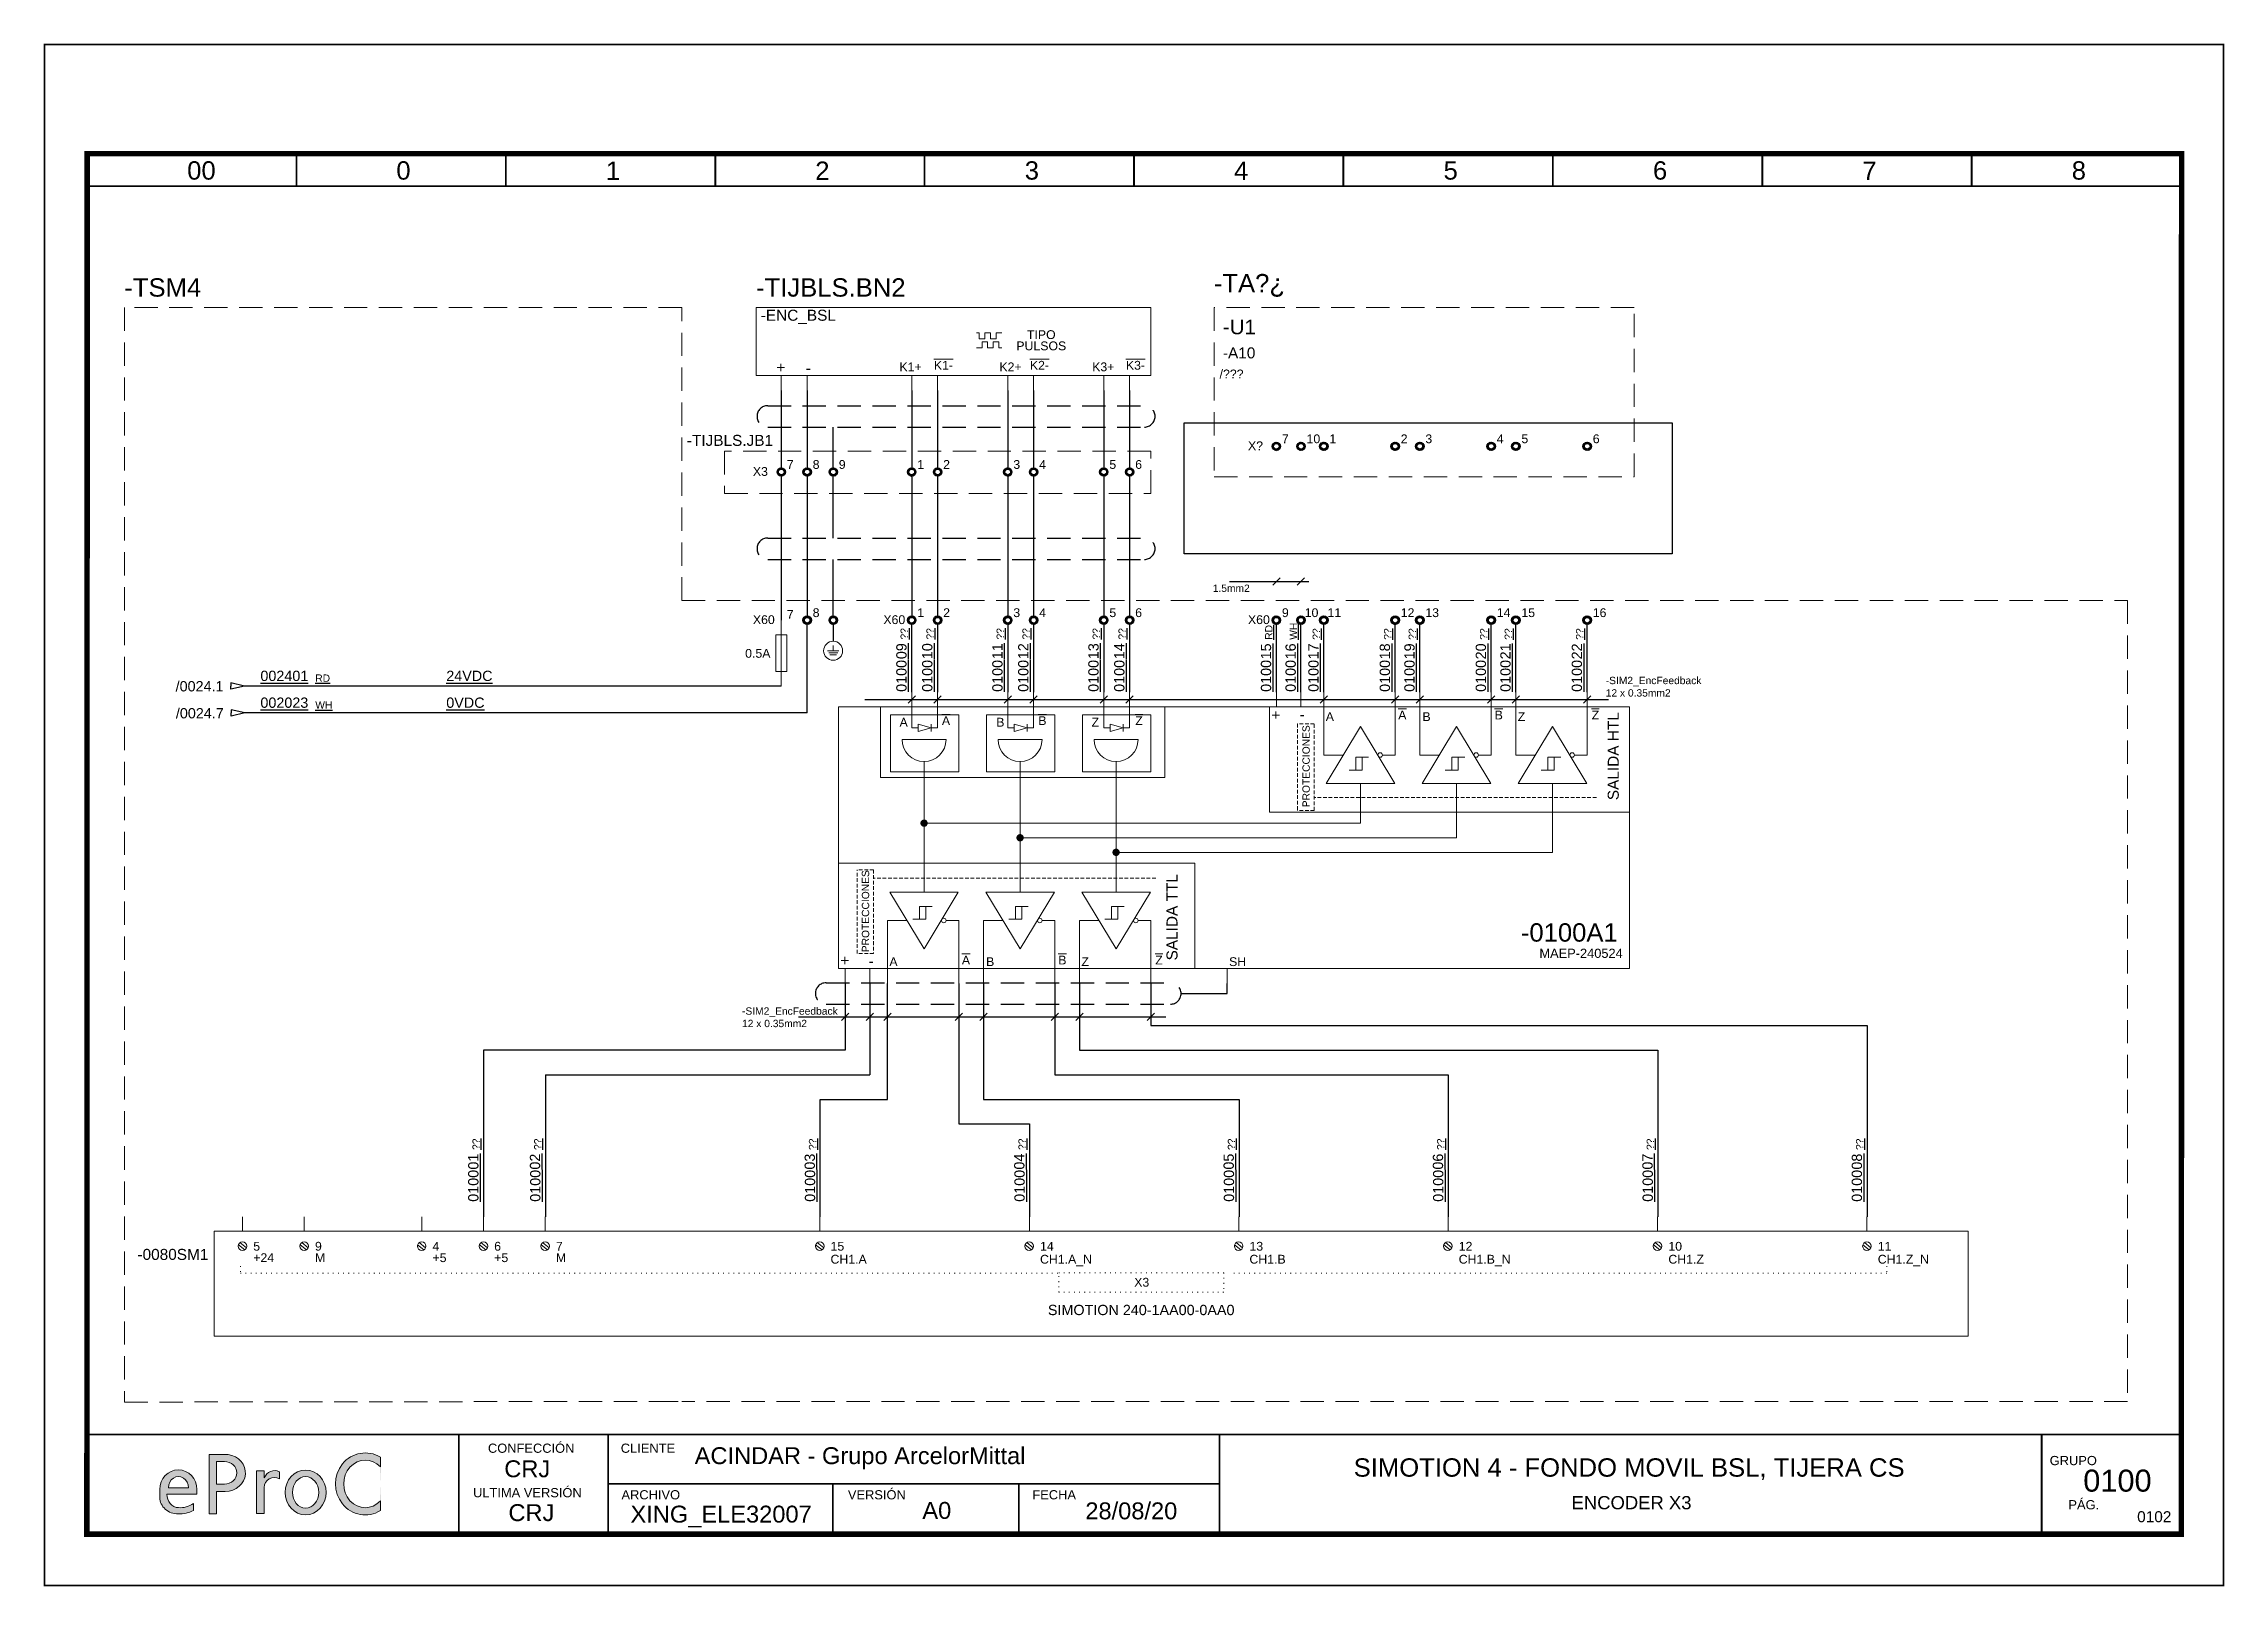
# Model space of a CAD drawing. Header units: millimetres. Extents: x 2 to 14510, y -7775 to 12.
# Drawn here: x 389.8 to 687, y -3062.4 to -2852.2 of the extents above; entities that cross this region are included whole.
import ezdxf
from ezdxf.enums import TextEntityAlignment as Align

# ---------------------------------------------------------------- set-up
doc = ezdxf.new("R2010")
doc.units = ezdxf.units.MM
for name, pattern in [('ACAD_ISO07W100', [3, 0, -3]), ('DASHED', [0.75, 0.5, -0.25]), ('HIDDEN2', [4.762499999999999, 3.175, -1.5875])]:
    doc.linetypes.add(name, pattern=pattern)
for name, color, linetype, lineweight in [('Cables eProC', 81, 'Continuous', 25), ('eProC - L2', 41, 'Continuous', 20), ('Referencias eProC', 61, 'Continuous', 25), ('Rótulo eProC', 222, 'Continuous', 25), ('Textos eProC', 41, 'Continuous', 25)]:
    doc.layers.add(name, color=color, linetype=linetype, lineweight=lineweight)
doc.layers.add('TEXTOS', color=150, linetype='Continuous')
doc.styles.get("Standard").update_dxf_attribs({"font": 'arial.ttf'})

msp = doc.modelspace()

# ---------------------------------------------------------------- texts
at = {"layer": 'Cables eProC', "attachment_point": 1, "rotation": 90}
for s, insert, char_height in [('{\\L??}', (506.5993940367777, -2933.409528728384), 1), ('{\\L??}', (510.1251672956701, -2933.409528728384), 1), ('{\\L??}', (519.6855063428599, -2933.409528728384), 1), ('{\\L??}', (523.2112796017524, -2933.409528728384), 1), ('{\\L??}', (532.7716186489421, -2933.409528728384), 1), ('{\\L??}', (536.2973919078346, -2933.409528728384), 1), ('{\\LRD}', (556.2921962152218, -2933.439505914714), 1), ('{\\LWH}', (559.6503169760804, -2933.43950591471), 1), ('{\\L??}', (562.7585643345975, -2933.43950591471), 1), ('{\\L??}', (572.4891611438526, -2933.439505914712), 1), ('{\\L??}', (575.8446766406797, -2933.439505914712), 1), ('{\\L??}', (585.5752734499348, -2933.439505914708), 1), ('{\\L??}', (588.9307889467619, -2933.439505914708), 1), ('{\\L??}', (598.661385756017, -2933.43950591471), 1), ('{\\L09}', (506.0162869525453, -2936.084672112566), 1.4), ('{\\L0100}', (506.0162869525453, -2940.540311433002), 1.4), ('{\\L10}', (509.5420602114378, -2936.084672112566), 1.4), ('{\\L0100}', (509.5420602114417, -2940.540311433002), 1.4), ('{\\L0100}', (519.1023992586349, -2940.540311433002), 1.4), ('{\\L11}', (519.1023992586275, -2936.084672112566), 1.4), ('{\\L12}', (522.62817251752, -2936.084672112566), 1.4), ('{\\L0100}', (522.6281725175313, -2940.540311433002), 1.4), ('{\\L13}', (532.1885115647098, -2936.084672112566), 1.4), ('{\\L0100}', (532.1885115647133, -2940.540311432997), 1.4), ('{\\L0100}', (535.7142848236097, -2940.540311432992), 1.4), ('{\\L14}', (535.7142848236023, -2936.084672112566), 1.4), ('{\\L0100}', (555.7090891309969, -2940.540311432992), 1.4), ('{\\L15}', (555.7090891309895, -2936.114649298896), 1.4), ('{\\L16}', (559.067209891848, -2936.114649298892), 1.4), ('{\\L0100}', (559.0672098918554, -2940.540311432987), 1.4), ('{\\L0100}', (562.1754572503726, -2940.540311432991), 1.4), ('{\\L17}', (562.1754572503652, -2936.114649298892), 1.4), ('{\\L18}', (571.9060540596203, -2936.114649298894), 1.4), ('{\\L0100}', (571.9060540596276, -2940.540311432987), 1.4), ('{\\L19}', (575.2615695564474, -2936.114649298894), 1.4), ('{\\L0100}', (575.2615695564548, -2940.54031143299), 1.4), ('{\\L20}', (584.9921663657025, -2936.11464929889), 1.4), ('{\\L0100}', (584.99216636571, -2940.540311432989), 1.4), ('{\\L21}', (588.3476818625296, -2936.11464929889), 1.4), ('{\\L0100}', (588.347681862537, -2940.540311432985), 1.4), ('{\\L22}', (598.0782786717847, -2936.114649298892), 1.4), ('{\\L0100}', (598.0782786717921, -2940.540311432985), 1.4), ('{\\L??}', (448.2500315868899, -3002.969878302566), 1), ('{\\L??}', (456.6610373285775, -3002.969878302563), 1), ('{\\L??}', (494.1077935735125, -3002.969878302563), 1), ('{\\L??}', (522.6647935735132, -3002.969878302566), 1), ('{\\L??}', (551.2047935735122, -3002.969878302566), 1), ('{\\L??}', (579.728106726127, -3002.969875590481), 1), ('{\\L??}', (608.2851067261277, -3002.969878302566), 1), ('{\\L??}', (636.8251067261267, -3002.969878302566), 1), ('{\\L01}', (447.6669245026576, -3005.645021686747), 1.4), ('{\\L02}', (456.0779302443452, -3005.645021686745), 1.4), ('{\\L03}', (493.5246864892802, -3005.645021686745), 1.4), ('{\\L04}', (522.0816864892809, -3005.645021686747), 1.4), ('{\\L05}', (550.6216864892799, -3005.645021686747), 1.4), ('{\\L06}', (579.1449996418946, -3005.645018974663), 1.4), ('{\\L07}', (607.7019996418953, -3005.645021686747), 1.4), ('{\\L08}', (636.2419996418944, -3005.645021686747), 1.4), ('{\\L0100}', (447.6669245026576, -3010.027782089241), 1.4), ('{\\L0100}', (456.1124302443454, -3010.027782089241), 1.4), ('{\\L0100}', (493.5591864892804, -3010.027782089241), 1.4), ('{\\L0100}', (522.1161864892811, -3010.027782089241), 1.4), ('{\\L0100}', (550.6561864892801, -3010.027782089241), 1.4), ('{\\L0100}', (579.1794996418948, -3010.027782089241), 1.4), ('{\\L0100}', (607.7364996418955, -3010.027782089241), 1.4), ('{\\L0100}', (636.2419996418944, -3010.027782089241), 1.4)]:
    msp.add_mtext_dynamic_manual_height_columns(s, width=4.535518463554467, gutter_width=12.5, heights=[0], dxfattribs=dict(at, insert=insert, char_height=char_height))
at = {"layer": 'Cables eProC', "attachment_point": 1}
for s, heights, insert, char_height in [('{\\L002401}', [0], (419.3507835698728, -2937.659837702774), 1.4), ('{\\LRD}', [0], (426.828936247406, -2938.171810521029), 1), ('{\\L24VDC}', [0], (444.685306799507, -2937.659837702774), 1.4), ('{\\L002023}', [1.685729877216917], (419.3507835698728, -2941.31243325404), 1.4), ('{\\LWH}', [0], (426.828936247406, -2941.824406072294), 1), ('{\\L0VDC}', [0], (444.685306799507, -2941.31243325404), 1.4)]:
    msp.add_mtext_dynamic_manual_height_columns(s, width=4.535518463554467, gutter_width=12.5, heights=heights, dxfattribs=dict(at, insert=insert, char_height=char_height))
at = {"layer": 'eProC - L2'}
for s, width, insert, char_height, attachment_point, rotation in [('+', 1.5, (489.5004477160865, -2895.725426639151), 1.5, 3, 90.00000000000001), ('+', 1.5, (556.9799024894764, -2944.315880220459), 1.5, 1, 90), ('PROTECCIONES', 23.29234670986625, (561.3729133368479, -2950.675822497195), 1, 2, 90.000000000004), ('SALIDA HTL', 23.29234670986625, (602.990176583987, -2949.30521689823), 1.5, 2, 90.000000000004), ('PROTECCIONES', 23.29234670986625, (501.3218423358064, -2970.431101292665), 1, 2, 90), ('SALIDA TTL', 23.29234670986625, (542.8485067956116, -2971.258591999952), 1.5, 2, 90), ('+', 1.5, (498.2267927002999, -2976.527877355928), 1.5, 3, 90.00000000000001)]:
    msp.add_mtext_dynamic_manual_height_columns(s, width=width, gutter_width=12.5, heights=[0], dxfattribs=dict(at, insert=insert, char_height=char_height, attachment_point=attachment_point, rotation=rotation))
for s, insert, char_height, attachment_point in [('-', (493.6878125440844, -2897.174906091183), 1.5, 7), ('K1+', (506.448799751306, -2895.655177795928), 1.2, 1), ('{\\OK1-}', (511.1423425789584, -2895.440723709336), 1.2, 1), ('K2+', (520.0701124957122, -2895.655177795928), 1.2, 1), ('{\\OK2-}', (524.22845488504, -2895.440723709336), 1.2, 1), ('K3+', (532.7183462886858, -2895.655177795931), 1.2, 1), ('{\\OK3-}', (537.3145671911263, -2895.440723709335), 1.2, 1), ('A', (506.4660686740069, -2944.074578219093), 1.2, 1), ('{\\OA}', (512.2351143074982, -2943.860124132497), 1.2, 1), ('B', (519.6487173589564, -2944.074578219093), 1.2, 1), ('{\\OB}', (525.3788927813973, -2943.860124132497), 1.2, 1), ('Z', (532.6368578314766, -2944.074578219093), 1.2, 1), ('{\\OZ}', (538.6004116774045, -2943.860124132497), 1.2, 1), ('-', (560.9996148194405, -2942.866400768427), 1.5, 1), ('A', (564.5525780623135, -2943.316501531498), 1.2, 1), ('{\\OA}', (574.4309759464464, -2943.102047444902), 1.2, 1), ('B', (577.735226747263, -2943.316501531498), 1.2, 1), ('{\\OB}', (587.5747544203456, -2943.102047444902), 1.2, 1), ('Z', (590.7233672197832, -2943.316501531498), 1.2, 1), ('{\\OZ}', (600.7962733163528, -2943.102047444902), 1.2, 1), ('-', (502.246505030264, -2977.97735680796), 1.5, 7), ('A', (505.0784310967146, -2976.707850375003), 1.2, 1), ('{\\OA}', (514.9568289808475, -2976.493396288407), 1.2, 1), ('B', (518.2610797816641, -2976.707850375003), 1.2, 1), ('{\\OB}', (528.1006074547466, -2976.493396288407), 1.2, 1), ('Z', (531.2492202541843, -2976.707850375003), 1.2, 1), ('{\\OZ}', (541.3221263507538, -2976.493396288407), 1.2, 1), ('SH', (551.3762552909474, -2976.707850375003), 1.2, 1)]:
    msp.add_mtext_dynamic_manual_height_columns(s, width=1.5, gutter_width=12.5, heights=[0], dxfattribs=dict(at, insert=insert, char_height=char_height, attachment_point=attachment_point))
msp.add_attdef('-ENC_BSL', text='SXXX.X', height=1.5, dxfattribs=at).set_placement((487.5461436811011, -2890.415739162413), align=Align.BOTTOM_LEFT)
at = {"layer": 'eProC - L2', "flags": 8}
for tag, text, p in [('TIPO', 'TTL', (525.7831702557141, -2892.461204581783)), ('PULSOS', '1024 PPV', (525.7831702557141, -2893.993327087146))]:
    msp.add_attdef(tag, text=text, height=1.2, dxfattribs=at).set_placement(p, align=Align.CENTER)
at = {"layer": 'TEXTOS', "char_height": 1, "attachment_point": 1}
for s, insert in [('1.5mm2', (549.1487348934488, -2925.921993979915)), ('-SIM2_EncFeedback', (602.7130070749328, -2938.491267508596)), ('12 x 0.35mm2', (602.7130070749328, -2940.182110147727)), ('-SIM2_EncFeedback', (484.9934982598238, -2983.538958519791)), ('12 x 0.35mm2', (484.9934982598238, -2985.229801158922))]:
    msp.add_mtext_dynamic_manual_height_columns(s, width=11.45518471732066, gutter_width=12.5, heights=[0], dxfattribs=dict(at, insert=insert))
at = {"layer": 'Textos eProC'}
for s, width, heights, insert, char_height, attachment_point in [('-TSM4', 18.31215520775731, [0], (400.8030693987005, -2886.718181202764), 2.5, 7), ('-TIJBLS.BN2', 28.14760283997566, [2.585266030013643], (486.9061058206212, -2886.718181202764), 2.5, 7), ('-TA?¿', 18.31215520775731, [2.585266030013643], (549.3048216908428, -2886.718181202764), 2.5, 7), ('-U1', 18.31215520775731, [2.585266030013643], (550.5351835543261, -2891.840695809934), 2, 7), ('-A10', 18.31215520775731, [2.585266030013643], (550.5351835543261, -2895.119098532775), 1.5, 7), ('/???', 1.2, [1.790739130511867], (550.0834330124344, -2896.622144875228), 1.2, 1), ('-TIJBLS.JB1', 18.31215520775731, [2.585266030013643], (477.4677824414393, -2907.041086681425), 1.5, 7), ('\\pxql;X?', 1.2, [1.790739130511867], (553.9517053949749, -2906.407696728054), 1.2, 1), ('\\pxql;7', 1.2, [3.421988905219479], (558.5779293306332, -2905.455506407934), 1.2, 1), ('\\pxql;10', 1.2, [3.421988905219479], (561.9360500914918, -2905.455506407934), 1.2, 1), ('\\pxql;1', 1.2, [3.421988905219479], (565.044297450009, -2905.45550640793), 1.2, 1), ('\\pxql;2', 1.2, [3.421988905219479], (574.774894259264, -2905.45550640793), 1.2, 1), ('\\pxql;3', 1.2, [3.421988905219479], (578.1304097560911, -2905.45550640793), 1.2, 1), ('\\pxql;4', 1.2, [3.421988905219479], (587.8610065653462, -2905.455506407929), 1.2, 1), ('\\pxql;5', 1.2, [3.421988905219479], (591.2165220621735, -2905.455506407929), 1.2, 1), ('\\pxql;6', 1.2, [3.421988905219479], (600.9471188714284, -2905.45550640793), 1.2, 1), ('\\pxql;X3', 1.2, [1.790739130511867], (486.4722506215848, -2909.90665973663), 1.2, 1), ('\\pxql;7', 1.2, [3.421988905219479], (491.0984745572432, -2908.954469416509), 1.2, 1), ('\\pxql;8', 1.2, [3.421988905219479], (494.6242478161357, -2908.954469416509), 1.2, 1), ('\\pxql;9', 1.2, [3.421988905219479], (498.1827571514667, -2908.954469416509), 1.2, 1), ('\\pxql;1', 1.2, [3.421988905219479], (508.8851271521891, -2908.95446941651), 1.2, 1), ('\\pxql;2', 1.2, [3.421988905219479], (512.4109004110811, -2908.95446941651), 1.2, 1), ('\\pxql;3', 1.2, [3.421988905219479], (521.9712394582707, -2908.95446941651), 1.2, 1), ('\\pxql;4', 1.2, [3.421988905219479], (525.4970127171637, -2908.954469416508), 1.2, 1), ('\\pxql;5', 1.2, [3.421988905219479], (535.0573517643534, -2908.95446941651), 1.2, 1), ('\\pxql;6', 1.2, [3.421988905219479], (538.5831250232461, -2908.95446941651), 1.2, 1), ('\\pxql;X60', 1.2, [1.790739130511867], (486.472250621585, -2930.102443215155), 1.2, 1), ('7', 1.2, [3.421988905219479], (491.0984745572434, -2929.379554655301), 1.2, 1), ('\\pxql;8', 1.2, [3.421988905219479], (494.6242478161358, -2929.150252895035), 1.2, 1), ('\\pxql;X60', 1.2, [1.790739130511867], (504.2589032165307, -2930.102443215155), 1.2, 1), ('\\pxql;1', 1.2, [3.421988905219479], (508.8851271521891, -2929.150252895035), 1.2, 1), ('2', 1.2, [3.421988905219479], (512.4109004110815, -2929.150252895035), 1.2, 1), ('\\pxql;3', 1.2, [3.421988905219479], (521.9712394582713, -2929.150252895035), 1.2, 1), ('\\pxql;4', 1.2, [3.421988905219479], (525.4970127171638, -2929.150252895035), 1.2, 1), ('\\pxql;5', 1.2, [3.421988905219479], (535.0573517643535, -2929.150252895035), 1.2, 1), ('\\pxql;6', 1.2, [3.421988905219479], (538.583125023246, -2929.150252895035), 1.2, 1), ('\\pxql;X60', 1.2, [1.790739130511867], (553.9517053949746, -2930.102443215155), 1.2, 1), ('\\pxql;9', 1.2, [3.421988905219479], (558.5779293306332, -2929.150252895035), 1.2, 1), ('\\pxql;10', 1.2, [3.421988905219479], (561.6861766891504, -2929.150252895031), 1.2, 1), ('\\pxql;11', 1.2, [3.421988905219479], (564.7944240476675, -2929.150252895031), 1.2, 1), ('\\pxql;12', 1.2, [3.421988905219479], (574.774894259264, -2929.15025289503), 1.2, 1), ('\\pxql;13', 1.2, [3.421988905219479], (578.1304097560911, -2929.15025289503), 1.2, 1), ('\\pxql;14', 1.2, [3.421988905219479], (587.8610065653463, -2929.15025289503), 1.2, 1), ('\\pxql;15', 1.2, [3.421988905219479], (591.2165220621735, -2929.15025289503), 1.2, 1), ('\\pxql;16', 1.2, [3.421988905219479], (600.9471188714284, -2929.150252895031), 1.2, 1), ('\\pxql;0.5A', 1.2, [1.790739130511867], (485.4195024348452, -2934.694008236321), 1.2, 1), ('-0100A1', 23.4970959467887, [0], (604.3508477557534, -2972.078034108567), 2.5, 3), ('MAEP-240524', 18.31215520775731, [0], (593.6777392670406, -2976.807104911221), 1.25, 7)]:
    msp.add_mtext_dynamic_manual_height_columns(s, width=width, gutter_width=12.5, heights=heights, dxfattribs=dict(at, insert=insert, char_height=char_height, attachment_point=attachment_point))

# ---------------------------------------------------------------- blocks, each defined once
blk = doc.blocks.new('eProC - Rótulo')
at = {"layer": 'eProC - L2', "lineweight": 0}
h = blk.add_hatch(color=256, dxfattribs=at)
h.dxf.hatch_style = 1
edge = h.paths.add_edge_path()
edge.add_ellipse((18.25213672028826, -196.9261742999511), major_axis=(0, 2.69398394157768), ratio=0.9394639537380453, start_angle=270, end_angle=450)
edge.add_line((15.721235915227, -196.9261742999488), (15.721235915227, -198.0262406689194))
edge.add_ellipse((18.25213672028826, -198.0262406689176), major_axis=(-2.530900805061371, 0), ratio=0.8765219452336325, start_angle=0, end_angle=90.00000003045925)
edge.add_arc((18.27335383050047, -195.5607843947532), 4.683894425901206, 269.7404606443341, 295.7776069626162)
edge.add_line((20.31028205640587, -199.7785788889764), (20.29822599010674, -198.8274645321544))
edge.add_arc((18.53107238730183, -196.3659306924278), 3.030178328089625, 264.718299702173, 305.6748497988437, ccw=False)
edge.add_ellipse((18.25213672028826, -197.5293953656246), major_axis=(0, -1.853847971147125), ratio=0.8438195784126398, start_angle=270, end_angle=360, ccw=False)
edge.add_line((16.68782350683375, -197.5293953656246), (20.78303752534953, -197.5293953656246))
edge.add_line((20.78303752534953, -197.5293953656246), (20.78303752534964, -196.9261742999511))
edge = h.paths.add_edge_path(flags=16)
edge.add_line((19.61407906036493, -196.6747056132363), (16.8901943802116, -196.6747056132363))
edge.add_ellipse((18.25213672028826, -196.6524970348587), major_axis=(0, 1.493762606582783), ratio=0.9118536529786326, start_angle=269.14812120263406, end_angle=450.85187879736594, ccw=False)
edge = h.paths.add_edge_path()
edge.add_ellipse((24.53606879678694, -194.6480166949741), major_axis=(2.859551306712874, 0), ratio=0.8879042817777737, start_angle=271.7431843167558, end_angle=440.0131197538371)
edge.add_line((25.03197981647497, -192.1474811884746), (22.43893209419025, -192.1474811884746))
edge.add_line((22.43893209419025, -192.1474811884746), (22.43893209419025, -197.188480772912))
edge.add_line((22.43893209419025, -197.188480772912), (22.43893209419025, -200.2321034925712))
edge.add_line((22.43893209419025, -200.2321034925712), (23.45480529619465, -200.2321034925712))
edge.add_line((23.45480529619465, -200.2321034925712), (23.45480529619465, -197.1858495332467))
edge.add_line((23.45480529619465, -197.1858495332467), (24.62305523908697, -197.1858495332467))
edge = h.paths.add_edge_path(flags=16)
edge.add_line((23.45480529619465, -196.1897923405218), (23.45480529619465, -193.1062410494224))
edge.add_line((23.45480529619465, -193.1062410494224), (24.53606879676522, -193.1062410494224))
edge.add_ellipse((24.53606879678694, -194.6480166949741), major_axis=(1.681458667494562, 0), ratio=0.9169274721736568, start_angle=270, end_angle=450, ccw=False)
edge.add_line((24.53606879683048, -196.1897923405218), (23.45480529619465, -196.1897923405218))
h.paths.add_polyline_path([(28.88337502731326, -200.1686943225809), (29.96274090268548, -200.1686943225809), (29.96274090268548, -196.6621550902314, -0.5790308252155739), (32.03007794970472, -195.4418327159001), (32.03007794970472, -194.4851599634876, 0.4270023526849942), (29.96274090268548, -195.3092403231453), (29.96274090268548, -194.3667890582274), (28.88337502731326, -194.3667890582274)])
edge = h.paths.add_edge_path()
edge.add_ellipse((35.59266709558801, -197.314602608275), major_axis=(0, 3.050109259531877), ratio=0.9167500623092966, start_angle=0, end_angle=360)
edge = h.paths.add_edge_path(flags=16)
edge.add_ellipse((35.59266709558801, -197.314602608275), major_axis=(0, 2.152249407964542), ratio=0.8331707360348017, start_angle=0, end_angle=360)
edge = h.paths.add_edge_path()
edge.add_ellipse((43.71944930917152, -196.1511172593932), major_axis=(0, -3.250497670981453), ratio=0.9018554990975474, start_angle=135.331656941236, end_angle=404.668343058764, ccw=False)
edge.add_line((45.78028465666421, -193.8394023104156), (45.78028465666421, -192.5089534251097))
edge.add_ellipse((43.71944930917152, -196.1511172593932), major_axis=(0, -4.224315765563161), ratio=0.963019127378297, start_angle=149.5633998648684, end_angle=390.4366001351317)
edge.add_line((45.78028465666421, -199.7932810936768), (45.78028465666421, -198.4628322083709))
at = {"layer": 'eProC - L2', "lineweight": 5, "const_width": 0.233}
for points in [[(0, 0), (297, 0), (297, -210.0000000000002), (0, -210), (0, 0)], [(5.783499999999549, -189.4009999999998), (291.2164999999995, -189.4009999999998)], [(56.47486139750822, -202.9226231724861), (56.47486139750822, -189.3236231724859)], [(76.84365215121034, -202.9226231724861), (76.84365215121034, -189.3236231724859)], [(160.1370160879637, -203), (160.1370160879637, -189.4009999999998)], [(76.84365215121034, -196.123123172486), (160.1370160879637, -196.123123172486)], [(107.4632783138395, -202.9226231724861), (107.4632783138395, -196.123123172486)], [(132.7952386088173, -202.9226231724861), (132.7952386088173, -196.123123172486)]]:
    blk.add_lwpolyline(points, dxfattribs=at)
at = {"layer": 'eProC - L2', "lineweight": 40, "const_width": 0.75}
blk.add_lwpolyline([(5.783499999999549, -203), (291.2505000000001, -203), (291.2850000000003, -14.87246776690426), (5.817999999999756, -14.87246776690426)], close=True, dxfattribs=at)
at = {"layer": 'eProC - L2', "lineweight": 5, "const_width": 0.233}
for points in [[(34.34049999999991, -19.30656616285751), (5.783499999999663, -19.30656616285751), (5.783499999999549, -14.87246776690426), (34.34049999999979, -14.87246776690426)], [(62.89750000000026, -19.30656616285751), (34.34050000000002, -19.30656616285751), (34.34049999999979, -14.87246776690426), (62.89750000000004, -14.87246776690426)], [(91.4375, -19.30656616285796), (62.88049999999976, -19.30656616285796), (62.88049999999976, -14.87246776690426), (91.4375, -14.87246776690426)], [(119.9608131526145, -19.30656616285796), (91.40381315261425, -19.30656616285796), (91.40381315261413, -14.87246776690472), (119.9608131526143, -14.87246776690472)], [(148.517813152615, -19.30656616285796), (119.9608131526147, -19.30656616285796), (119.9608131526143, -14.87246776690472), (148.5178131526145, -14.87246776690472)], [(177.0578131526145, -19.30656616285842), (148.5008131526142, -19.30656616285842), (148.5008131526142, -14.87246776690472), (177.0578131526145, -14.87246776690472)], [(205.581126305229, -19.30656616285751), (177.0241263052287, -19.30656616285751), (177.0241263052285, -14.87246776690426), (205.5811263052287, -14.87246776690426)], [(234.1381263052294, -19.30656616285751), (205.5811263052292, -19.30656616285751), (205.5811263052287, -14.87246776690426), (234.138126305229, -14.87246776690426)], [(262.6781263052289, -19.30656616285796), (234.1211263052287, -19.30656616285796), (234.1211263052287, -14.87246776690426), (262.6781263052289, -14.87246776690426)], [(291.2014394578434, -19.30656616285751), (262.6444394578432, -19.30656616285751), (262.644439457843, -14.87246776690426), (291.2014394578432, -14.87246776690426)]]:
    blk.add_lwpolyline(points, close=True, dxfattribs=at)
at = {"layer": 'eProC - L2', "lineweight": 0, "const_width": 0.233}
blk.add_lwpolyline([(272.2141748043123, -203), (272.2141748043123, -189.4009999999998)], dxfattribs=at)
at = {"layer": 'eProC - L2', "lineweight": 0}
for points in [[(22.43893209419025, -197.188480772912), (22.43893209419025, -192.1474811884746), (25.03197981648179, -192.1474811884746)], [(23.45480529619465, -197.188480772912), (23.45480529619465, -200.2321034925712), (22.43893209419025, -200.2321034925712), (22.43893209419025, -192.1474811884746), (23.45480529619465, -192.1474811884746)], [(23.45480529619465, -193.1062410494224), (23.45480529619465, -196.1897923405218)], [(24.5360687967883, -193.1062410494224), (23.45480529619465, -193.1062410494224), (23.45480529619465, -196.1897923405218), (24.5360687967883, -196.1897923405218)], [(45.78028465666421, -192.5089534251097), (45.78028465666421, -193.8394023104156)], [(29.96274090268548, -196.6284768904829), (29.96274090268548, -200.1686943225809), (28.88337502731326, -200.1686943225809), (28.88337502731326, -194.3667890582274), (29.96274090268548, -194.3667890582274), (29.96274090268548, -195.3092403231431)], [(32.03007794970472, -195.4418327159001), (32.03007794970472, -194.4851599634871)], [(15.721235915227, -196.9261742999511), (15.721235915227, -198.0262406689176)], [(20.78303752534953, -197.5293953656246), (16.68782350683296, -197.5293953656246)], [(16.89019438021217, -196.6747056132363), (19.61407906036425, -196.6747056132363)], [(20.31028205640587, -199.7785788889755), (20.29822599010674, -198.8274645321535)], [(20.78303752534953, -197.5293953656246), (20.78303752534953, -196.9261742999511)], [(24.62305523906866, -197.1858495332467), (23.45480529619465, -197.1858495332467)], [(45.78028465666421, -198.4628322083713), (45.78028465666421, -199.7932810936768)]]:
    blk.add_lwpolyline(points, dxfattribs=at)
for centre, radius, start, end in [((31.34663979589845, -196.6453159903344), 1.384001337398694, 60.40847701888465, 180.6971331110832), ((31.39091835090221, -195.8868887166072), 1.540574078083927, 65.48798580094844, 157.9783705209563), ((18.53107238730195, -196.3659306924278), 3.030178328089643, 264.7182996994936, 305.674849798842), ((18.27335383050047, -195.5607843947532), 4.683894425901305, 269.7404606254545, 295.7776069626336)]:
    blk.add_arc(centre, radius, start, end, dxfattribs=at)
for centre, major_axis, ratio, start_param, end_param in [((24.53606879678694, -194.6480166949741), (1.681458667494562, 0), 0.9169274721736568, 4.71238898038469, 7.853981633974483), ((24.53606879678694, -194.6480166949741), (2.859551306712874, 0), 0.8879042817777737, 4.742813286181207, 7.679677691676559), ((43.71944930917152, -196.1511172593932), (0, -4.224315765563161), 0.963019127378297, 2.610373768118795, 6.814404192650585), ((43.71944930917152, -196.1511172593932), (0, -3.250497670981453), 0.9018554990975474, 2.361982995804007, 7.062794964965373), ((18.25213672028826, -196.9261742999511), (0, 2.69398394157768), 0.9394639537380453, 4.71238898038469, 7.853981633974483), ((18.25213672028826, -196.6524970348587), (0, 1.493762606582783), 0.9118536529786326, 4.697520890542724, 7.868849723816449), ((18.25213672028826, -198.0262406689176), (-2.530900805061371, 0), 0.8765219452336325, 0, 1.570796327326511), ((18.25213672028826, -197.5293953656246), (0, -1.853847971147125), 0.8438195784126398, 4.71238898038469, 6.283185307179586)]:
    blk.add_ellipse(centre, major_axis=major_axis, ratio=ratio, start_param=start_param, end_param=end_param, dxfattribs=at)
for major_axis, ratio in [((0, 3.050109259531877), 0.9167500623092966), ((0, 2.152249407964542), 0.8331707360348017)]:
    blk.add_ellipse((35.59266709558801, -197.314602608275), major_axis=major_axis, ratio=ratio, dxfattribs=at)
at = {"layer": 'eProC - L2', "lineweight": 20, "char_height": 2.5, "attachment_point": 7}
for s, insert in [('{\\fArial|b0|i0|c0|p18;00}', (19.45209767577444, -18.45176193203861)), ('{\\fArial|b0|i0|c0|p18;0}', (47.95841082838848, -18.45176193204053)), ('{\\fArial|b0|i0|c0|p18;1}', (76.51541082838872, -18.45176193203906)), ('{\\fArial|b0|i0|c0|p18;2}', (105.0554108283887, -18.45176193203906)), ('{\\fArial|b0|i0|c0|p18;3}', (133.6124108283885, -18.45176193203906)), ('{\\fArial|b0|i0|c0|p18;4}', (162.1354108283886, -18.45176193203906)), ('{\\fArial|b0|i0|c0|p18;5}', (190.6924108283889, -18.45176193203906)), ('{\\fArial|b0|i0|c0|p18;6}', (219.2324108283888, -18.45176193203906)), ('{\\fArial|b0|i0|c0|p18;7}', (247.7714108283886, -18.45176193203906)), ('{\\fArial|b0|i0|c0|p18;8}', (276.3114108283885, -18.45176193203906))]:
    blk.add_mtext(s, dxfattribs=dict(at, insert=insert))
at = {"layer": 'eProC - L2', "attachment_point": 7}
for s, insert, char_height in [('{\\fArial|b0|i0|c0|p18;CONFECCIÓN }', (60.44413231986846, -191.9323770540059), 1.255239842187869), ('{\\fArial|b0|i0|c0|p18;CRJ}', (62.66984818896753, -195.2786288782686), 2.305149634601388), ('{\\fArial|b0|i0|c0|p18;CLIENTE}', (78.54848969712793, -191.9323770540059), 1.255239842187869), ('{\\fArial|b0|i0|c0|p18;ACINDAR - Grupo ArcelorMittal}', (88.62083612340257, -194.1530265221377), 2.305149634601388), ('{\\fArial|b0|i0|c0|p18;GRUPO}', (273.3085936568314, -193.6147217329662), 1.255239842187869), ('{\\fArial|b0|i0|c0|p18;ULTIMA VERSIÓN}', (58.41840193245116, -197.989487357172), 1.255239842187869), ('{\\fArial|b0|i0|c0|p18;CRJ}', (63.23684171670493, -201.2539878171506), 2.305149634601388), ('{\\fArial|b0|i0|c0|p18;ARCHIVO}', (78.64627760704661, -198.2800028847432), 1.255239842187869), ('{\\fArial|b0|i0|c0|p18;XING_ELE32007}', (79.87327899639467, -202.087657779754), 2.305149634601388), ('{\\fArial|b0|i0|c0|p18;VERSIÓN}', (109.503126452717, -198.2800028847432), 1.255239842187869), ('{\\fArial|b0|i0|c0|p18;A0}', (119.6550813409899, -200.9525265221378), 2.305149634601388), ('{\\fArial|b0|i0|c0|p18;FECHA}', (134.6501022744314, -198.2800028847432), 1.255239842187869), ('{\\fArial|b0|i0|c0|p18;28/08/20}', (141.867730192314, -201.0108573813513), 2.305149634601388), ('{\\fArial|b0|i0|c0|p18;PÁG.}', (275.8581421672325, -199.6374450480862), 1.255239842187869)]:
    blk.add_mtext(s, dxfattribs=dict(at, insert=insert, char_height=char_height))
at = {"layer": 'eProC - L2', "insert": (215.9882582192838, -192.6668423217829), "char_height": 2.5, "width": 89.0142959662885, "attachment_point": 2}
blk.add_mtext('{\\fArial|b0|i0|c0|p18;SIMOTION 4 - FONDO MOVIL BSL, TIJERA CS}', dxfattribs=at)
at = {"layer": 'eProC - L2'}
for tag, p in [('GR', (284.9388241817146, -193.1055635700077)), ('PG', (284.9388241817146, -198.932405996431))]:
    blk.add_attdef(tag, text='', height=3, dxfattribs=at).set_placement(p, align=Align.MIDDLE)
blk.add_attdef('DESCRIPCIÓN', text='', height=1.8, dxfattribs=at).set_placement((216.3124805672701, -199.6093158954159), align=Align.CENTER)
blk = doc.blocks.new('EntradaEncoder')
at = {"layer": 'eProC - L2'}
blk.add_lwpolyline([(0, 0), (285.3993131526131, 0), (285.3993131526131, -170.0944338371428), (0, -170.0944338371428)], close=True, dxfattribs=at)
for points in [[(256.3939237839822, -142.398420619621), (17.33208903761988, -142.3984206196237)], [(17.33208903761988, -156.7231341166125), (17.33208903761988, -142.3984206196237)], [(21.16864936152524, -140.440132560896), (21.16864936152524, -142.398420619621)], [(29.57965510321287, -140.440132560896), (29.57965510321287, -142.398420619621)], [(45.59635857691865, -140.440132560896), (45.59635857691865, -142.398420619621)], [(54.00736431860628, -140.440132560896), (54.00736431860628, -142.398420619621)], [(62.41837006029391, -140.440132560896), (62.41837006029391, -142.398420619621)], [(99.86512630522884, -140.440132560896), (99.86512630522884, -142.398420619621)], [(128.4221263052295, -140.440132560896), (128.4221263052295, -142.398420619621)], [(156.9621263052286, -140.440132560896), (156.9621263052286, -142.398420619621)], [(185.4854394578433, -140.440132560896), (185.4854394578433, -142.3984179075387)], [(214.042439457844, -140.440132560896), (214.042439457844, -142.398420619621)], [(242.5824394578431, -140.440132560896), (242.5824394578431, -142.398420619621)], [(256.3939237839822, -142.398420619621), (256.3939237839822, -156.7231341166107)], [(21.47996985772625, -144.9293886112782), (20.61432363544191, -144.2455740360647)], [(20.82690637296582, -143.9584135324476), (21.71011254443511, -144.6560995356003)], [(29.89097559941388, -144.9293886112782), (29.02532937712954, -144.2455740360647)], [(29.23791211465345, -143.9584135324476), (30.12111828612274, -144.6560995356003)], [(45.90767907311965, -144.9293886112782), (45.04203285083531, -144.2455740360647)], [(45.25461558835923, -143.9584135324476), (46.13782175982851, -144.6560995356003)], [(54.31868481480728, -144.9293886112782), (53.45303859252294, -144.2455740360647)], [(53.66562133004686, -143.9584135324476), (54.54882750151614, -144.6560995356003)], [(62.72969055649492, -144.9293886112782), (61.86404433421058, -144.2455740360647)], [(62.07662707173449, -143.9584135324476), (62.95983324320378, -144.6560995356003)], [(100.1594558671877, -144.9293858991959), (99.29380964490338, -144.2455713239824)], [(99.5063923824273, -143.9584108203653), (100.3895985538966, -144.6560968235181)], [(128.716446761031, -144.9293886112782), (127.8508005387466, -144.2455740360647)], [(128.0633832762705, -143.9584135324476), (128.9465894477398, -144.6560995356003)], [(157.2564513141078, -144.9293886112782), (156.3908050918235, -144.2455740360647)], [(156.6033878293474, -143.9584135324476), (157.4865940008167, -144.6560995356003)], [(185.7797644667226, -144.9293886112782), (184.9141182444382, -144.2455740360647)], [(185.1267009819621, -143.9584135324476), (186.0099071534314, -144.6560995356003)], [(214.353759954045, -144.9293886112782), (213.4881137317607, -144.2455740360647)], [(213.7006964692846, -143.9584135324476), (214.5839026407539, -144.6560995356003)], [(242.8937599540441, -144.9293886112782), (242.0281137317597, -144.2455740360647)], [(242.2406964692836, -143.9584135324476), (243.1239026407529, -144.6560995356003)], [(17.33208903761988, -156.7231341166125), (256.3939237839822, -156.7231341166107)]]:
    blk.add_lwpolyline(points, dxfattribs=at)
at = {"layer": 'eProC - L2', "linetype": 'ACAD_ISO07W100', "ltscale": 0.2}
for points in [[(20.89215279845666, -147.1634680588832), (20.89215279845666, -148.1278432338931), (132.4220374803754, -148.1278432338931)], [(245.2830860607482, -147.1634680588832), (245.2830860607482, -148.1278432338931), (155.9150289305162, -148.1278432338931)]]:
    blk.add_lwpolyline(points, dxfattribs=at)
blk.add_lwpolyline([(132.4220374803754, -148.067599904809), (154.9079493906447, -148.067599904809), (154.9079493906447, -150.738107827261), (132.4220374803754, -150.738107827261)], close=True, dxfattribs=at)
at = {"layer": 'eProC - L2'}
for centre in [(21.16864936152524, -144.4336702125402), (29.57965510321287, -144.4336702125402), (45.59635857691865, -144.4336702125402), (54.00736431860628, -144.4336702125402), (62.41837006029391, -144.4336702125402), (99.84813537098671, -144.4336675004579), (128.40512626483, -144.4336702125402), (156.9451308179068, -144.4336702125402), (185.4684439705215, -144.4336702125402), (214.042439457844, -144.4336702125402), (242.5824394578431, -144.4336702125402)]:
    blk.add_circle(centre, 0.5853692699507881, dxfattribs=at)
at = {"layer": 'eProC - L2', "char_height": 1.2, "attachment_point": 1}
for s, insert in [('5', (22.64074206018995, -143.8626608519253)), ('+24', (22.64074206018995, -145.4184915963048)), ('9', (31.05174780187758, -143.8626608519253)), ('M', (31.05174780187758, -145.4184915963048)), ('4', (47.06845127558336, -143.8626608519253)), ('+5', (47.06845127558336, -145.4184915963048)), ('+5', (55.47945701727099, -145.4184915963048)), ('6', (55.47945701727099, -143.8626608519253)), ('7', (63.89046275895862, -143.8626608519253)), ('M', (63.89046275895862, -145.4184915963048)), ('CH1.A', (101.3202280696514, -145.6293309166153)), ('15', (101.3202280696514, -143.862658139843)), ('CH1.A_N', (129.8772189634947, -145.6293336286976)), ('14', (129.8772189634947, -143.8626608519253)), ('CH1.B', (158.4172235165715, -145.6293336286976)), ('13', (158.4172235165715, -143.8626608519253)), ('CH1.B_N', (186.9405366691863, -145.6293336286976)), ('12', (186.9405366691863, -143.8626608519253)), ('CH1.Z', (215.5145321565087, -145.6293336286976)), ('10', (215.5145321565087, -143.8626608519253)), ('CH1.Z_N', (244.0545321565078, -145.6293336286976)), ('11', (244.0545321565078, -143.8626608519253))]:
    blk.add_mtext_dynamic_manual_height_columns(s, width=3.250252668158737, gutter_width=7.5, heights=[0], dxfattribs=dict(at, insert=insert))
at = {"layer": 'eProC - L2'}
for tag, p in [('GXX1', (16.52262650177545, -144.0058911814467)), ('ID1', (16.52262650177545, -146.32201456447))]:
    blk.add_attdef(tag, text='', height=1.5, dxfattribs=at).set_placement(p, align=Align.RIGHT)
for tag, height, p in [('BYTE', 1.2, (143.7363716029267, -149.965238330682)), ('DESC1', 1.4, (143.66499343551, -153.8437915052054))]:
    blk.add_attdef(tag, text='', height=height, dxfattribs=at).set_placement(p, align=Align.CENTER)
blk = doc.blocks.new('eProC - Referencia Cable')
at = {"layer": 'Referencias eProC'}
for points in [[(0, 0), (-1.863388116944407, 0.4313419375316698), (-1.863388116944407, 0)], [(0, 0), (-1.863388116944407, -0.4313419375316698), (-1.863388116944407, 0)]]:
    blk.add_lwpolyline(points, dxfattribs=at)
blk.add_attdef('/XX.X', text='', height=1.4, dxfattribs=at).set_placement((-2.869272252259179, -0.7328899879939854), align=Align.RIGHT)
blk = doc.blocks.new('eProC - Borne 2.0')
at = {"layer": 'Cables eProC'}
h = blk.add_hatch(dxfattribs=at)
h.set_pattern_fill('ANSI31', color=256, scale=0.0279171615287314)
h.set_pattern_definition([(45, (-2462.882078904184, -2995.577827000979), (-0.06267581517531662, 0.06267581517531662), [])])
edge = h.paths.add_edge_path()
edge.add_arc((0, -0.4535599239779913), 0.5742361460052544, 0, 360)
edge = h.paths.add_edge_path(flags=17)
edge.add_arc((2.775557561562891e-17, -0.4535599239779913), 0.3850599639098976, 0, 360)
for radius in [0.5742361460052052, 0.3850599639097176]:
    blk.add_circle((0, -0.4535599239779913), radius, dxfattribs=at)
blk = doc.blocks.new('eProC_B65_03')
at = {"layer": 'eProC - L2'}
for points in [[(-0.7639828629999101, -1.325780363934427), (0.7722713781604398, -1.325780363934427)], [(-0.607844248866968, -1.580543434206447), (0.6161327640274976, -1.580543434206447)], [(-0.4517056347340258, -1.835306504478467), (0.4599941498945554, -1.835306504478467)], [(0.004144257580264821, -1.325780363934427), (0.004144257580264821, -0.5892963774194868)]]:
    blk.add_lwpolyline(points, dxfattribs=at)
blk.add_circle((0, -1.295763512554913), 1.295763512554913, dxfattribs=at)

# ---------------------------------------------------------------- linework, layer by layer
at = {"layer": 'Cables eProC'}
for p, q in [((490.3415086189352, -2899.475572637475), (490.3415086189389, -2910.005363976031)), ((493.8672818778318, -2899.475572637475), (493.8672818778318, -2910.005363976031)), ((508.1281612138736, -2899.475572637475), (508.1281612138773, -2910.005363976031)), ((511.6539344727702, -2899.475572637475), (511.6539344727702, -2910.005363976031)), ((521.2142735199632, -2899.475572637475), (521.2142735199668, -2910.005363976031)), ((524.7400467788598, -2899.475572637475), (524.7400467788598, -2910.005363976031)), ((534.3003858260415, -2899.475572637475), (534.3003858260452, -2910.005363976031)), ((537.8261590849381, -2899.475572637475), (537.8261590849381, -2910.005363976031)), ((497.4257912131587, -2910.00536397603), (497.4257912131588, -2904.460055699207)), ((490.3415086189392, -2911.153836268041), (490.3415086189353, -2930.775383600561)), ((493.8672818778334, -2911.153836268042), (493.8672818778399, -2930.201147454554)), ((497.4257912131587, -2919.578786812402), (497.4257912131587, -2911.153836268041)), ((508.1281612138776, -2911.153836268041), (508.1281612138817, -2930.201147454556)), ((511.6539344727718, -2911.153836268042), (511.6539344727783, -2930.201147454554)), ((521.2142735199672, -2911.153836268041), (521.2142735199712, -2930.201147454556)), ((524.7400467788614, -2911.153836268042), (524.7400467788678, -2930.201147454554)), ((534.3003858260455, -2911.153836268041), (534.3003858260496, -2930.201147454556)), ((537.8261590849397, -2911.153836268042), (537.8261590849462, -2930.201147454554)), ((497.4257912131586, -2930.201147454556), (497.4257912131587, -2922.49345165089)), ((493.8672818778278, -2943.420540809201), (493.8672818778278, -2931.349619746567)), ((497.41427514199, -2931.349504259904), (497.41427514199, -2933.643711567264)), ((508.1281612138811, -2940.565734222138), (508.1281612138811, -2931.349619746567)), ((511.6539344727736, -2931.349619746567), (511.6539344727735, -2940.565734222138)), ((557.8209633923252, -2940.565734222138), (557.8209633923254, -2931.349619746563)), ((561.1790841531838, -2940.565734222138), (561.179084153184, -2931.349619746563)), ((564.2873315117008, -2940.565734222137), (564.287331511701, -2931.349619746563)), ((574.0179283209559, -2940.565734222136), (574.0179283209561, -2931.349619746562)), ((577.373443817783, -2940.565734222136), (577.3734438177833, -2931.349619746562)), ((587.1040406270381, -2940.565734222135), (587.1040406270383, -2931.349619746561)), ((590.4595561238652, -2940.565734222135), (590.4595561238655, -2931.349619746561)), ((600.1901529331203, -2940.565734222134), (600.1901529331205, -2931.34961974656)), ((490.3415086189353, -2939.744110095076), (417.1891844453872, -2939.744110095077)), ((493.8672818778278, -2943.420540809201), (417.222871292773, -2943.420540809201)), ((499.0678536031487, -2980.278023354249), (499.0678536031486, -2989.35222466159)), ((502.4259743640073, -2980.278023354249), (502.4259743640073, -2992.710345422449)), ((551.1124441950296, -2981.644560508341), (551.1124441950296, -2980.278023354249)), ((544.8415732406668, -2981.64456050834), (551.1124441950296, -2981.644560508341)), ((449.7787987639933, -2989.35222466159), (449.7787987639933, -3012.067779229122)), ((499.0678536031487, -2989.35222466159), (449.7787987639933, -2989.35222466159)), ((458.189804505681, -2992.710345422449), (458.189804505681, -3012.067779229122)), ((458.189804505681, -2992.710345422449), (502.4259743640072, -2992.710345422449))]:
    msp.add_line(p, q, dxfattribs=at)
at = {"layer": 'Cables eProC', "linetype": 'HIDDEN2'}
for p, q in [((488.4940961834403, -2901.545390860719), (539.8367059854538, -2901.545390860719)), ((488.4940961834403, -2904.460055699207), (539.8367059854538, -2904.460055699208)), ((488.4940961834403, -2919.578786812402), (539.8367059854538, -2919.578786812402)), ((488.4940961834403, -2922.49345165089), (539.8367059854538, -2922.493451650891)), ((496.4575555720279, -2980.187228089096), (543.3842408214225, -2980.187228089096)), ((496.457555572028, -2983.101892927584), (543.3842408214225, -2983.101892927585))]:
    msp.add_line(p, q, dxfattribs=at)
at = {"layer": 'Cables eProC'}
for points in [[(545.2513235290448, -2903.861868141892), (611.7752530483908, -2903.861868141892), (611.7752530483908, -2921.751669365967), (545.2513235290448, -2921.751669365967), (545.2513235290448, -2903.861868141892)], [(521.2142735199628, -2931.349619746567), (521.2142735199633, -2940.565734222138)], [(524.7400467788558, -2931.349619746567), (524.7400467788558, -2940.565734222138)], [(534.3003858260455, -2931.349619746567), (534.3003858260455, -2940.565734222138)], [(537.826159084938, -2931.349619746567), (537.826159084938, -2940.565734222138)], [(495.6365607506159, -3012.067779229122), (495.6365607506159, -2996.068466183307), (504.8131845461021, -2996.068466183307), (504.8131845461021, -2980.278023354249)], [(514.5437813553572, -2980.278023354249), (514.5437813553572, -2999.426586944167), (524.1935607506166, -2999.426586944167), (524.1935607506166, -3012.067779229122)], [(517.8992968521843, -2980.278023354249), (517.8992968521843, -2996.068466183307), (552.7335607506157, -2996.068466183307), (552.7335607506157, -3012.067779229122)], [(527.6298936614394, -2980.278023354249), (527.6298936614394, -2992.710345422449), (581.2568739032305, -2992.710345422449), (581.2568739032304, -3012.067779229122)], [(530.9854091582665, -2980.278023354249), (530.9854091582663, -2989.35222466159), (609.8138739032308, -2989.35222466159), (609.8138739032311, -3012.067779229122)], [(540.7160059675216, -2980.278023354249), (540.7160059675216, -2985.994103900732), (638.3538739032301, -2985.994103900732), (638.3538739032301, -3012.067779229122)]]:
    msp.add_lwpolyline(points, dxfattribs=at)
at = {"layer": 'Cables eProC', "linetype": 'HIDDEN2'}
for centre, start, end in [((488.4940961834403, -2903.002723279963), 90, 270), ((539.8367059854538, -2903.002723279963), 270, 90), ((488.4940961834403, -2921.036119231646), 90, 270), ((539.8367059854538, -2921.036119231646), 270, 90), ((496.457555572028, -2981.64456050834), 90.00000000000448, 269.9999999999955), ((543.3842408214225, -2981.64456050834), 270, 90)]:
    msp.add_arc(centre, 1.457332419244267, start, end, dxfattribs=at)
at = {"layer": 'eProC - L2'}
for p, q in [((489.5915086189353, -2937.775383600561), (489.5915086189353, -2932.775383600561)), ((489.5915086189353, -2932.775383600561), (491.0915086189353, -2932.775383600561)), ((490.3415086189353, -2932.775383600561), (490.3415086189353, -2930.775383600561)), ((490.3415086189353, -2937.775383600561), (490.3415086189353, -2932.775383600561)), ((491.0915086189353, -2932.775383600561), (491.0915086189353, -2937.775383600561)), ((491.0915086189353, -2937.775383600561), (489.5915086189353, -2937.775383600561)), ((490.3415086189353, -2937.775383600561), (490.3415086189353, -2939.744110095076)), ((508.1281612138811, -2945.431622842954), (508.1281612138811, -2940.565734222138)), ((508.1281612138811, -2940.565734222138), (508.1281612138811, -2942.595535713266)), ((511.6539344727736, -2945.431622842954), (511.6539344727735, -2940.565734222138)), ((521.2142735199633, -2945.431622842954), (521.2142735199633, -2940.565734222138)), ((524.7400467788558, -2945.431622842954), (524.7400467788558, -2940.565734222138)), ((534.3003858260455, -2945.431622842954), (534.3003858260455, -2940.565734222138)), ((537.826159084938, -2945.431622842954), (537.826159084938, -2940.565734222138)), ((564.2873315117014, -2949.148011817094), (564.2873315117008, -2940.565734222137)), ((574.0179283209565, -2949.148011817093), (574.0179283209559, -2940.565734222136)), ((577.3734438177836, -2949.148011817093), (577.373443817783, -2940.565734222136)), ((587.1040406270387, -2949.148011817092), (587.1040406270381, -2940.565734222135)), ((590.4595561238658, -2949.148011817092), (590.4595561238652, -2940.565734222135)), ((600.1901529331209, -2949.148011817091), (600.1901529331203, -2940.565734222134)), ((509.0096045286042, -2945.431622842954), (508.1281612138811, -2945.431622842954)), ((511.6539344727736, -2945.431622842954), (510.7724911580505, -2945.431622842954)), ((522.0957168346864, -2945.431622842954), (521.2142735199633, -2945.431622842954)), ((524.7400467788558, -2945.431622842954), (523.8586034641327, -2945.431622842954)), ((535.1818291407686, -2945.431622842954), (534.3003858260455, -2945.431622842954)), ((537.826159084938, -2945.431622842954), (536.9447157702149, -2945.431622842954)), ((506.8059962417964, -2947.029367695433), (512.8059962417964, -2947.029367695433)), ((519.8921085478786, -2947.029367695433), (525.8921085478786, -2947.029367695433)), ((532.9782208539608, -2947.029367695433), (538.9782208539608, -2947.029367695433)), ((509.8059962417962, -2950.029367695433), (509.8059962417958, -2967.82809567102)), ((522.8921085478786, -2950.029367695433), (522.892108547878, -2967.82809567102)), ((535.9782208539606, -2950.029367695433), (535.9782208539602, -2967.82809567102)), ((566.9454684150785, -2949.148011817094), (564.2873315117014, -2949.148011817094)), ((572.2697706296267, -2949.148011817093), (574.0179283209565, -2949.148011817093)), ((580.0315807211607, -2949.148011817093), (577.3734438177836, -2949.148011817093)), ((585.3558829357089, -2949.148011817092), (587.1040406270387, -2949.148011817092)), ((593.1176930272429, -2949.148011817093), (590.4595561238658, -2949.148011817093)), ((598.4419952417911, -2949.148011817092), (600.1901529331209, -2949.148011817092)), ((569.280143207396, -2958.434252207898), (569.2801432073954, -2953.015661905365)), ((582.366255513478, -2960.421878788192), (582.3662555134777, -2953.015661905364)), ((595.4523678195602, -2962.409505368487), (595.4523678195599, -2953.015661905363)), ((569.2801432073959, -2958.434252207897), (509.8059962417958, -2958.434252207898)), ((582.3662555134781, -2960.421878788192), (522.892108547878, -2960.421878788193)), ((595.4523678195603, -2962.409505368487), (535.9782208539602, -2962.409505368489)), ((507.4713214494791, -2971.695745759292), (504.8131845461021, -2971.695745759292)), ((504.8131845461021, -2971.695745759292), (504.8131845461021, -2980.278023354249)), ((512.7956236640273, -2971.695745759293), (514.5437813553572, -2971.695745759292)), ((514.5437813553572, -2971.695745759292), (514.5437813553572, -2980.278023354249)), ((517.8992968521843, -2971.695745759292), (517.8992968521843, -2980.278023354249)), ((520.5574337555613, -2971.695745759292), (517.8992968521843, -2971.695745759292)), ((525.8817359701095, -2971.695745759293), (527.6298936614394, -2971.695745759292)), ((527.6298936614394, -2971.695745759292), (527.6298936614394, -2980.278023354249)), ((530.9854091582665, -2971.695745759292), (530.9854091582665, -2980.278023354249)), ((533.6435460616435, -2971.695745759293), (530.9854091582665, -2971.695745759293)), ((538.9678482761917, -2971.695745759293), (540.7160059675216, -2971.695745759293)), ((540.7160059675216, -2971.695745759292), (540.7160059675216, -2980.278023354249)), ((551.1124441950296, -2978.248221863121), (551.1124441950296, -2980.278023354249))]:
    msp.add_line(p, q, dxfattribs=at)
at = {"layer": 'eProC - L2', "linetype": 'DASHED'}
for p, q in [((560.7223581029934, -2944.876663433191), (560.7223581029958, -2956.714189448217)), ((562.9865740895666, -2944.876663433191), (560.7223581029948, -2944.876663433191)), ((562.9865740895675, -2956.714189448216), (562.9865740895668, -2944.876663433191)), ((562.9865740895675, -2956.714189448216), (560.7223581029957, -2956.714189448217)), ((601.4452921815922, -2954.920069429661), (562.9865740895674, -2954.920069429664)), ((500.6712871019539, -2976.190732344175), (500.6712871019539, -2964.786501108399)), ((502.9355030885256, -2964.786501108399), (500.6712871019538, -2964.786501108399)), ((502.9355030885256, -2964.786501108399), (502.9355030885256, -2976.190732344175)), ((541.3942211805504, -2965.923688146722), (502.9355030885256, -2965.923688146722)), ((502.9355030885256, -2976.190732344175), (500.6712871019538, -2976.190732344175))]:
    msp.add_line(p, q, dxfattribs=at)
at = {"layer": 'eProC - L2', "linetype": 'HIDDEN2'}
for points in [[(400.8375693987007, -2888.159298154664), (400.8375693987007, -3002.510760314022), (400.8375693987007, -3037.323839096811), (473.1344189901563, -3037.234751734002), (476.7848852583396, -3037.234751734002)], [(476.7848852583398, -2928.107417415435), (476.7848852583398, -2888.159298154664), (400.8375693987007, -2888.159298154664)], [(549.339321690843, -2888.159298154664), (549.3393216908429, -2911.244966166796), (606.5810695781825, -2911.244966166796), (606.5810695781825, -2888.159298154664), (549.339321690843, -2888.159298154664)], [(482.5908856356241, -2907.724956497452), (482.5908856356241, -2913.522487796439), (540.6992322090578, -2913.522487796439), (540.6992322090578, -2907.724956497452), (482.5908856356241, -2907.724956497452)], [(476.7848852583398, -2928.107417415435), (673.8457172843323, -2928.107417415435), (673.8457172843323, -3037.234751734002), (476.7848852583396, -3037.234751734002)]]:
    msp.add_lwpolyline(points, dxfattribs=at)
at = {"layer": 'eProC - L2'}
msp.add_lwpolyline([(486.9406058206214, -2888.159298154664), (540.6992322090578, -2888.159298154658), (540.6992322090578, -2897.445771146339), (486.9406058206214, -2897.445771146345)], close=True, dxfattribs=at)
for points in [[(516.9428057898949, -2891.623123162728), (517.3253321366719, -2891.623123162728), (517.3253321366719, -2892.425523117057)], [(518.0903848302278, -2891.623123162728), (518.0903848302278, -2892.425523117057), (517.3253321366719, -2892.425523117057)], [(518.0903848302278, -2892.425523117057), (518.0903848302278, -2891.623123162728), (518.8554375237854, -2891.623123162728), (518.8554375237854, -2892.425523117057)], [(519.6204902173395, -2891.623123162728), (519.6204902173395, -2892.425523117057), (518.8554375237854, -2892.425523117057), (518.8554375237854, -2891.623123162728)], [(519.6204902173395, -2892.425523117057), (519.6204902173395, -2891.623123162728), (520.3855429108953, -2891.623123162728)], [(517.7078584834526, -2892.836250172565), (517.7078584834526, -2893.638650126895), (516.9428057898949, -2893.638650126895)], [(517.7078584834526, -2893.638650126895), (517.7078584834526, -2892.836250172565), (518.4729111770066, -2892.836250172565), (518.4729111770066, -2893.638650126895)], [(519.2379638705625, -2892.836250172565), (519.2379638705625, -2893.638650126895), (518.4729111770066, -2893.638650126895), (518.4729111770066, -2892.836250172565)], [(519.2379638705625, -2893.638650126895), (519.2379638705625, -2892.836250172565), (520.0030165641165, -2892.836250172565)], [(520.0030165641165, -2893.638650126895), (520.0030165641165, -2892.836250172565)], [(520.0030165641165, -2893.638650126895), (520.3855429108953, -2893.638650126895)], [(490.3415086189352, -2899.475572637472), (490.3415086189352, -2897.445771146345)], [(493.8672818778277, -2899.475572637472), (493.8672818778277, -2897.445771146345)], [(508.1281612138736, -2897.445771146345), (508.1281612138736, -2899.475572637472)], [(511.6539344727702, -2897.445771146348), (511.6539344727702, -2899.475572637476)], [(521.2142735199632, -2897.445771146345), (521.2142735199632, -2899.475572637472)], [(524.7400467788518, -2897.445771146347), (524.7400467788518, -2899.475572637475)], [(534.3003858260415, -2897.445771146347), (534.3003858260415, -2899.475572637475)], [(537.8261590849381, -2897.445771146347), (537.8261590849381, -2899.475572637475)], [(498.1523431759547, -2942.595535713266), (605.9634310837046, -2942.595535713258), (605.9634310837046, -2978.248221863121), (498.1523431759547, -2978.248221863121), (498.1523431759521, -2942.595535713266)], [(503.8839436592637, -2942.595535713267), (503.8839436592637, -2952.202687976412), (542.6159087707304, -2952.202687976412), (542.6159087707304, -2942.595535713266), (503.8839436592637, -2942.595535713266)], [(556.9054529651322, -2956.941148002245), (556.9054529651312, -2942.595535713265), (605.9634310837046, -2942.595535713262), (605.9634310837056, -2956.941148002241), (556.9054529651322, -2956.941148002245)], [(557.8209633923252, -2940.565734222138), (557.8209633923252, -2942.595535713265)], [(561.1790841531838, -2940.565734222138), (561.1790841531838, -2942.595535713265)], [(505.2216982586934, -2943.691825607287), (505.2216982586934, -2951.42712578383), (514.5603974279612, -2951.42712578383), (514.5603974279612, -2943.691825607287), (505.2216982586934, -2943.691825607287)], [(509.0096045286042, -2945.431622842954), (509.0096045286042, -2944.931622842954), (510.7724911580505, -2945.431622842954), (510.7724911580505, -2944.931622842954)], [(509.0096045286042, -2945.431622842954), (509.0096045286042, -2945.931622842954), (510.7724911580505, -2945.431622842954), (510.7724911580505, -2945.931622842954)], [(518.3078105647757, -2943.691825607287), (518.3078105647757, -2951.42712578383), (527.6465097340434, -2951.42712578383), (527.6465097340434, -2943.691825607287), (518.3078105647757, -2943.691825607287)], [(522.0957168346864, -2945.431622842954), (522.0957168346864, -2944.931622842954), (523.8586034641327, -2945.431622842954), (523.8586034641327, -2944.931622842954)], [(522.0957168346864, -2945.431622842954), (522.0957168346864, -2945.931622842954), (523.8586034641327, -2945.431622842954), (523.8586034641327, -2945.931622842954)], [(531.3939228708579, -2943.691825607287), (531.3939228708579, -2951.42712578383), (540.7326220401256, -2951.42712578383), (540.7326220401256, -2943.691825607287), (531.3939228708579, -2943.691825607287)], [(535.1818291407686, -2945.431622842954), (535.1818291407686, -2944.931622842954), (536.9447157702149, -2945.431622842954), (536.9447157702149, -2944.931622842954)], [(535.1818291407686, -2945.431622842954), (535.1818291407686, -2945.931622842954), (536.9447157702149, -2945.431622842954), (536.9447157702149, -2945.931622842954)], [(573.9494927920293, -2953.015661905365), (564.6107936227615, -2953.015661905365), (569.2801432073949, -2945.280361728823), (573.9494927920293, -2953.015661905365)], [(587.0356050981115, -2953.015661905364), (577.6969059288438, -2953.015661905364), (582.3662555134771, -2945.280361728822), (587.0356050981115, -2953.015661905364)], [(600.1217174041938, -2953.015661905364), (590.783018234926, -2953.015661905364), (595.4523678195593, -2945.280361728822), (600.1217174041938, -2953.015661905364)], [(570.4029553147012, -2949.429154157973), (568.6406353484973, -2949.429154157973), (568.6406353484973, -2951.191474124177), (567.7594753653954, -2951.191474124177), (569.5217953315993, -2951.191474124177), (569.5217953315993, -2949.429154157973)], [(583.4890676207834, -2949.429154157973), (581.7267476545795, -2949.429154157973), (581.7267476545795, -2951.191474124177), (580.8455876714776, -2951.191474124177), (582.6079076376815, -2951.191474124177), (582.6079076376815, -2949.429154157973)], [(596.5751799268656, -2949.429154157972), (594.8128599606617, -2949.429154157972), (594.8128599606617, -2951.191474124176), (593.9316999775598, -2951.191474124176), (595.6940199437637, -2951.191474124176), (595.6940199437637, -2949.429154157972)], [(498.1523431759547, -2963.902609574142), (498.1523431759547, -2978.248221863121), (546.7128664102406, -2978.248221863121), (546.7128664102406, -2963.902609574141), (498.1523431759547, -2963.902609574142)], [(514.4753458264297, -2967.82809567102), (505.1366466571619, -2967.82809567102), (509.8059962417958, -2975.563395847563), (514.4753458264297, -2967.82809567102)], [(527.5614581325119, -2967.82809567102), (518.2227589632441, -2967.82809567102), (522.892108547878, -2975.563395847563), (527.5614581325119, -2967.82809567102)], [(540.6475704385941, -2967.828095671021), (531.3088712693263, -2967.828095671021), (535.9782208539602, -2975.563395847563), (540.6475704385941, -2967.828095671021)], [(510.9288083491022, -2969.769056609131), (509.1664883828983, -2969.769056609131), (509.1664883828983, -2971.531376575335), (508.2853283997963, -2971.531376575335), (510.0476483660002, -2971.531376575335), (510.0476483660002, -2969.769056609131)], [(524.0149206551844, -2969.769056609131), (522.2526006889805, -2969.769056609131), (522.2526006889805, -2971.531376575335), (521.3714407058785, -2971.531376575335), (523.1337606720824, -2971.531376575335), (523.1337606720824, -2969.769056609131)], [(537.1010329612666, -2969.769056609131), (535.3387129950627, -2969.769056609131), (535.3387129950627, -2971.531376575335), (534.4575530119607, -2971.531376575335), (536.2198729781646, -2971.531376575335), (536.2198729781646, -2969.769056609131)], [(499.0678536031487, -2980.278023354249), (499.0678536031487, -2978.248221863121)], [(502.4259743640073, -2980.278023354249), (502.4259743640073, -2978.248221863121)]]:
    msp.add_lwpolyline(points, dxfattribs=at)
at = {"layer": 'eProC - L2', "const_width": 0.5}
for points in [[(509.5559962417958, -2958.434252207898, -1), (510.0559962417958, -2958.434252207898, -1)], [(522.642108547878, -2960.421878788193, -1), (523.142108547878, -2960.421878788193, -1)], [(535.7282208539601, -2962.409505368489, -1), (536.2282208539601, -2962.409505368489, -1)]]:
    msp.add_lwpolyline(points, format="xyb", close=True, dxfattribs=at)
at = {"layer": 'eProC - L2'}
for centre in [(571.9697706296267, -2949.148011817093), (585.055882935709, -2949.148011817093), (598.1419952417912, -2949.148011817093), (512.4956236640273, -2971.695745759292), (525.5817359701095, -2971.695745759292), (538.6678482761918, -2971.695745759292)]:
    msp.add_circle(centre, 0.3, dxfattribs=at)
for centre in [(509.8059962417964, -2947.029367695433), (522.8921085478786, -2947.029367695433), (535.9782208539608, -2947.029367695433)]:
    msp.add_arc(centre, 3, 180, 0, dxfattribs=at)
at = {"layer": 'TEXTOS'}
for p, q in [((551.4368129218401, -2925.507316828913), (562.2332987966861, -2925.507316828913)), ((558.3209633923252, -2925.007316828913), (557.3209633923252, -2926.007316828913)), ((561.6790841531838, -2925.007316828909), (560.6790841531838, -2926.007316828909)), ((501.744010743396, -2941.580634967702), (603.109073371254, -2941.580634967702)), ((508.6281612138811, -2941.080634967702), (507.6281612138811, -2942.080634967702)), ((512.1539344727735, -2941.080634967702), (511.1539344727735, -2942.080634967702)), ((521.7142735199633, -2941.080634967702), (520.7142735199633, -2942.080634967702)), ((525.2400467788558, -2941.080634967702), (524.2400467788558, -2942.080634967702)), ((534.8003858260455, -2941.080634967702), (533.8003858260455, -2942.080634967702)), ((538.326159084938, -2941.080634967702), (537.326159084938, -2942.080634967702)), ((564.7873315117009, -2941.080634967699), (563.7873315117009, -2942.080634967699)), ((574.5179283209559, -2941.080634967698), (573.5179283209559, -2942.080634967698)), ((577.873443817783, -2941.080634967697), (576.873443817783, -2942.080634967697)), ((587.6040406270382, -2941.080634967697), (586.6040406270382, -2942.080634967697)), ((590.9595561238654, -2941.080634967696), (589.9595561238654, -2942.080634967696)), ((600.6901529331204, -2941.080634967696), (599.6901529331204, -2942.080634967696)), ((492.6837031326636, -2984.81512400792), (542.7423650727565, -2984.81512400792)), ((499.5678536031487, -2984.31512400792), (498.5678536031487, -2985.31512400792)), ((502.9259743640073, -2984.31512400792), (501.9259743640073, -2985.31512400792)), ((505.3131845461021, -2984.31512400792), (504.3131845461021, -2985.31512400792)), ((515.0437813553572, -2984.31512400792), (514.0437813553572, -2985.31512400792)), ((518.3992968521843, -2984.31512400792), (517.3992968521843, -2985.31512400792)), ((528.1298936614394, -2984.31512400792), (527.1298936614394, -2985.31512400792)), ((531.4854091582665, -2984.31512400792), (530.4854091582665, -2985.31512400792)), ((541.2160059675216, -2984.31512400792), (540.2160059675216, -2985.31512400792))]:
    msp.add_line(p, q, dxfattribs=at)

# ---------------------------------------------------------------- block references
for p in [(557.8209633923252, -2906.627077189482), (561.1790841531838, -2906.627077189482), (564.287331511701, -2906.627077189479), (574.017928320956, -2906.627077189478), (577.3734438177831, -2906.627077189478), (587.1040406270382, -2906.627077189477), (590.4595561238655, -2906.627077189477), (600.1901529331204, -2906.627077189478), (490.3415086189352, -2910.126040198058), (493.8672818778277, -2910.126040198058), (497.4257912131587, -2910.126040198058), (508.1281612138811, -2910.126040198058), (511.6539344727731, -2910.126040198058), (521.2142735199627, -2910.126040198058), (524.7400467788557, -2910.126040198056), (534.3003858260454, -2910.126040198058), (537.8261590849381, -2910.126040198058), (493.8672818778278, -2930.321823676583), (497.4257912131586, -2930.321823676583), (508.1281612138811, -2930.321823676583), (511.6539344727735, -2930.321823676583), (521.2142735199633, -2930.321823676583), (524.7400467788558, -2930.321823676583), (534.3003858260455, -2930.321823676583), (537.826159084938, -2930.321823676583), (557.8209633923252, -2930.321823676583), (561.1790841531838, -2930.32182367658), (564.2873315117008, -2930.32182367658), (574.017928320956, -2930.321823676579), (577.3734438177831, -2930.321823676579), (587.1040406270382, -2930.321823676578), (590.4595561238655, -2930.321823676578), (600.1901529331204, -2930.321823676579)]:
    msp.add_blockref('eProC - Borne 2.0', p)
at = {"layer": 'Cables eProC'}
ref = msp.add_blockref('eProC - Rótulo', (389.9189344453871, -2852.321080505369), dxfattribs=at)
ref.add_attrib('HOJA', '0100', dxfattribs={"layer": 'Rótulo eProC', "color": 6, "height": 3}).set_placement((672.460216396531, -3048.029212652273), align=Align.MIDDLE)
ref.add_attrib('SIG', '0102', dxfattribs={"layer": 'Rótulo eProC', "color": 6, "height": 1.5}).set_placement((679.8076737603978, -3053.692714064132), align=Align.RIGHT)
ref.add_attrib('DESCRIPCIÓN', 'ENCODER X3', dxfattribs={"layer": 'Rótulo eProC', "color": 6, "height": 1.8}).set_placement((606.2314150126576, -3051.930396400785), align=Align.CENTER)
ref = msp.add_blockref('EntradaEncoder', (395.7369344453869, -2871.627646668226), dxfattribs=at)
ref.add_attrib('ID1', '-0080SM1', dxfattribs={"layer": 'eProC - L2', "height": 1.5}).set_placement((412.2595609471623, -3017.949661232696), align=Align.RIGHT)
ref.add_attrib('DESC1', 'SIMOTION 240-1AA00-0AA0', dxfattribs={"layer": 'eProC - L2', "height": 1.4}).set_placement((539.4019278808969, -3025.471438173432), align=Align.CENTER)
ref.add_attrib('BYTE', 'X3', dxfattribs={"layer": 'eProC - L2', "height": 1.2}).set_placement((539.4733060483136, -3021.592884998908), align=Align.CENTER)
for p, values in [((417.1891844453872, -2939.744110095077), {'/XX.X': '/0024.1'}), ((417.222871292773, -2943.420540809201), {'/XX.X': '/0024.7'})]:
    msp.add_blockref('eProC - Referencia Cable', p, dxfattribs=at).add_auto_attribs(values)
at = {"layer": 'eProC - L2', "color": 4}
msp.add_blockref('eProC_B65_03', (497.41427514199, -2933.643711567264), dxfattribs=at)

msp.set_redraw_order([(e.dxf.handle, doc.entitydb.next_handle()) for e in msp.query("TEXT MTEXT ATTDEF DIMENSION ARC_DIMENSION")])  # texts and dimensions are drawn at this point

doc.saveas('drawing.dxf')
